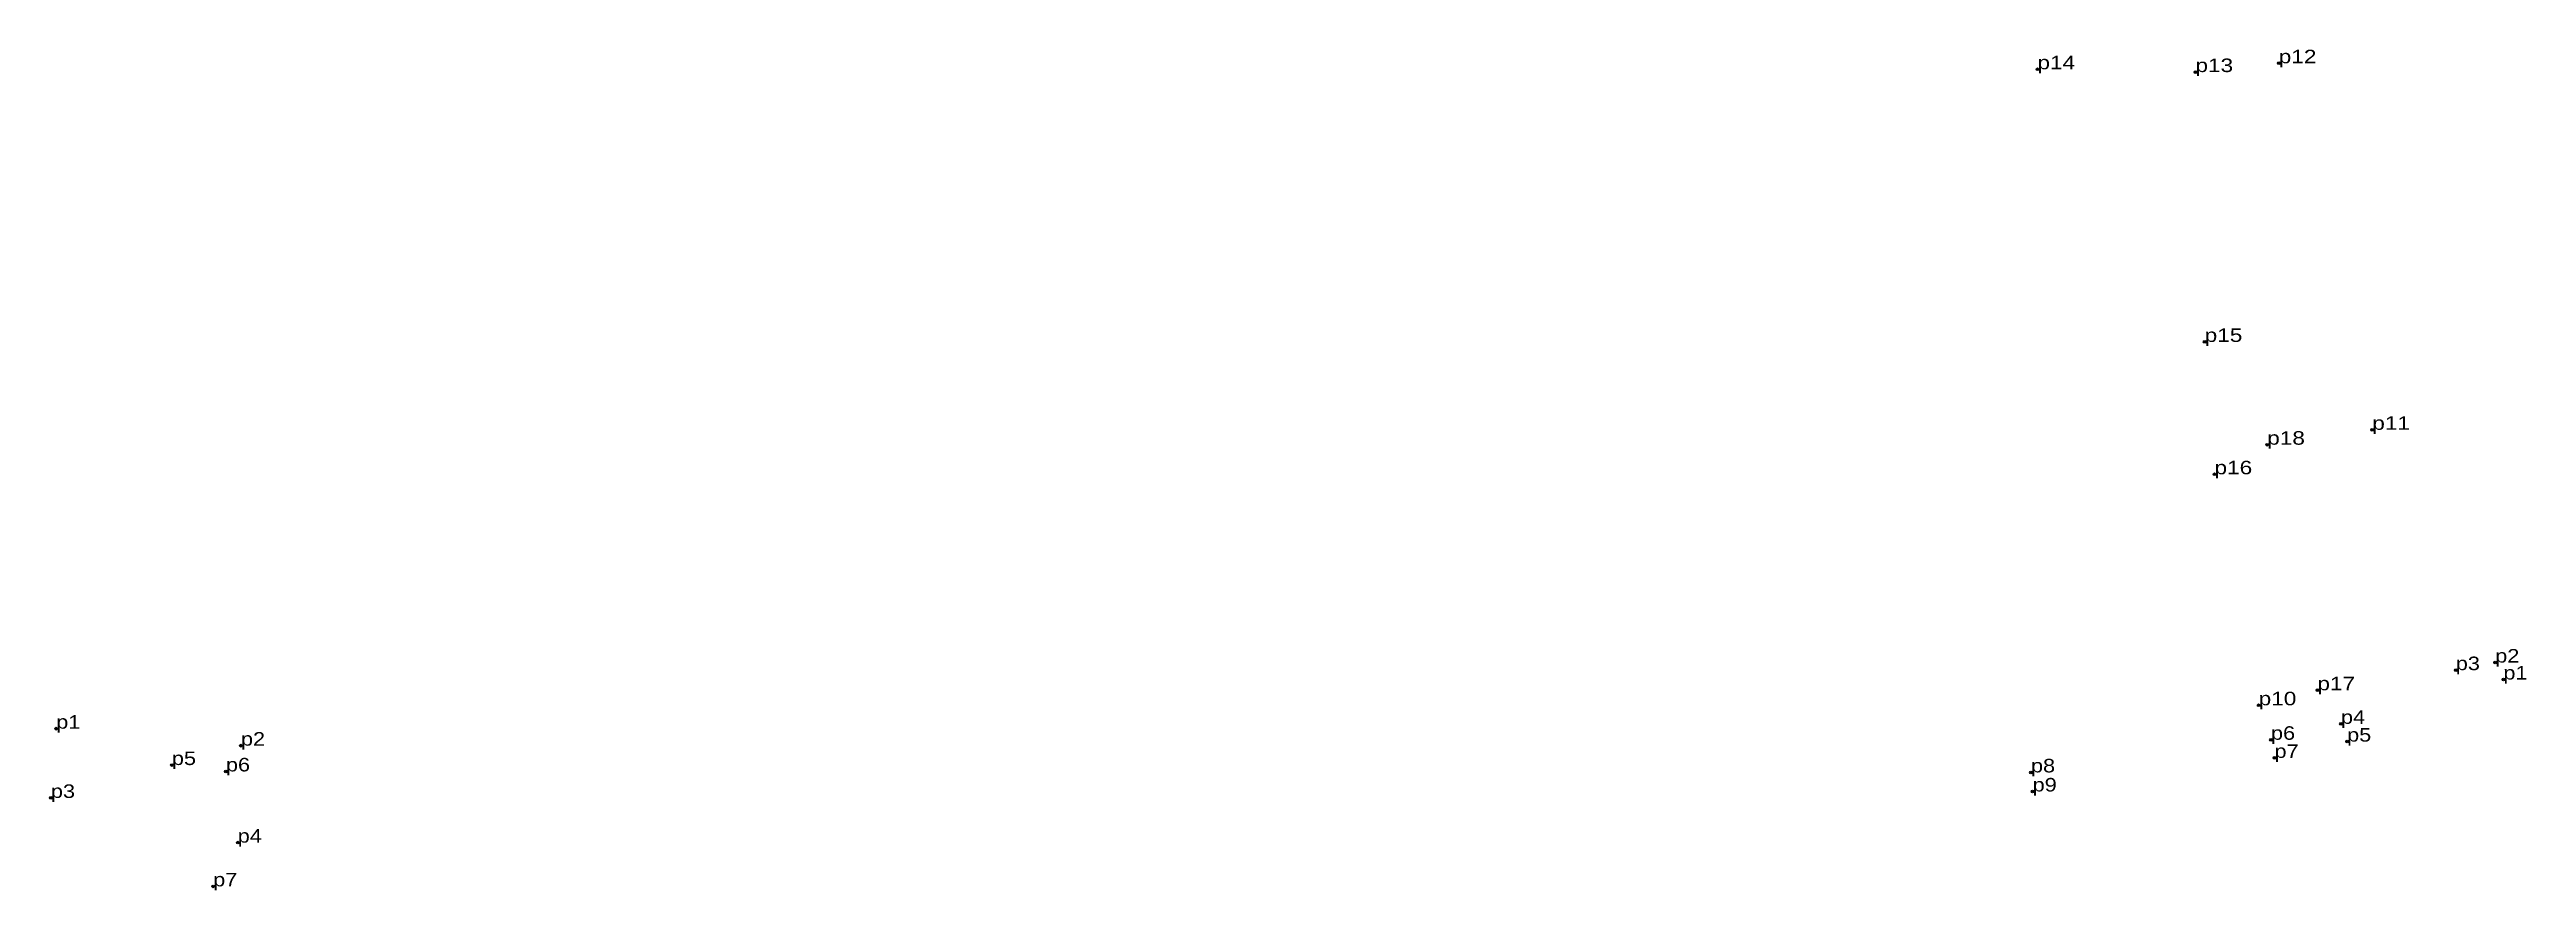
# Model space of a CAD drawing. Header units: metres. Extents: x 1 to 555159, y 1817839 to 1851843.
# Drawn here: x 547679.2 to 548009.1, y 1836663.3 to 1836775.2 of the extents above; entities that cross this region are included whole.
import ezdxf

# ---------------------------------------------------------------- set-up
doc = ezdxf.new("R2010")
doc.units = ezdxf.units.M
doc.header["$LTSCALE"] = 0.72
doc.header["$PDMODE"] = 32
doc.header["$PDSIZE"] = 0.36
doc.layers.add('12', color=7, linetype='Continuous')
doc.layers.add('7', color=7, linetype='Continuous')

msp = doc.modelspace()

# ---------------------------------------------------------------- texts
at = {"layer": '12'}
for s, width, p in [('p14', 1.25, (547943.97, 1836772.61)), ('p13', 1.25, (547965.01, 1836772.24)), ('p12', 1.25, (547976.1, 1836773.41)), ('p15', 1.25, (547966.24, 1836736.32)), ('p18', 1.25, (547974.57, 1836722.64)), ('p11', 1.25, (547988.56, 1836724.62)), ('p16', 1.25, (547967.55, 1836718.7)), ('p3', 1.2, (547999.68, 1836692.63)), ('p2', 1.2, (548004.93, 1836693.64)), ('p17', 1.25, (547981.25, 1836689.95)), ('p1', 1.2, (548006.02, 1836691.38)), ('p10', 1.25, (547973.43, 1836687.95)), ('p1', 1.2, (547680.14, 1836684.84)), ('p2', 1.2, (547704.74, 1836682.58)), ('p6', 1.2, (547975.07, 1836683.36)), ('p4', 1.2, (547984.39, 1836685.48)), ('p5', 1.2, (547985.21, 1836683.12)), ('p5', 1.2, (547695.54, 1836680)), ('p7', 1.2, (547975.54, 1836680.95)), ('p6', 1.2, (547702.74, 1836679.15)), ('p8', 1.2, (547943.11, 1836679.02)), ('p9', 1.2, (547943.33, 1836676.48)), ('p3', 1.2, (547679.43, 1836675.62)), ('p4', 1.2, (547704.31, 1836669.67)), ('p7', 1.2, (547701.04, 1836663.85))]:
    msp.add_text(s, height=1.8, dxfattribs=dict(at, width=width)).set_placement(p)

# ---------------------------------------------------------------- linework, layer by layer
at = {"layer": '7'}
for p in [(547976.1, 1836773.41), (547943.97, 1836772.61), (547965.01, 1836772.24), (547966.24, 1836736.32), (547988.56, 1836724.62), (547974.57, 1836722.64), (547967.55, 1836718.7), (547999.68, 1836692.63), (548004.93, 1836693.64), (548006.02, 1836691.38), (547973.43, 1836687.95), (547981.25, 1836689.95), (547680.14, 1836684.84), (547984.39, 1836685.48), (547704.74, 1836682.58), (547975.07, 1836683.36), (547975.54, 1836680.95), (547985.21, 1836683.12), (547695.54, 1836680), (547702.74, 1836679.15), (547943.11, 1836679.02), (547679.43, 1836675.62), (547943.33, 1836676.48), (547704.31, 1836669.67), (547701.04, 1836663.85)]:
    msp.add_point(p, dxfattribs=at)

msp.set_redraw_order([(e.dxf.handle, doc.entitydb.next_handle()) for e in msp.query("TEXT MTEXT ATTDEF DIMENSION ARC_DIMENSION")])  # texts and dimensions are drawn at this point

doc.saveas('drawing.dxf')
